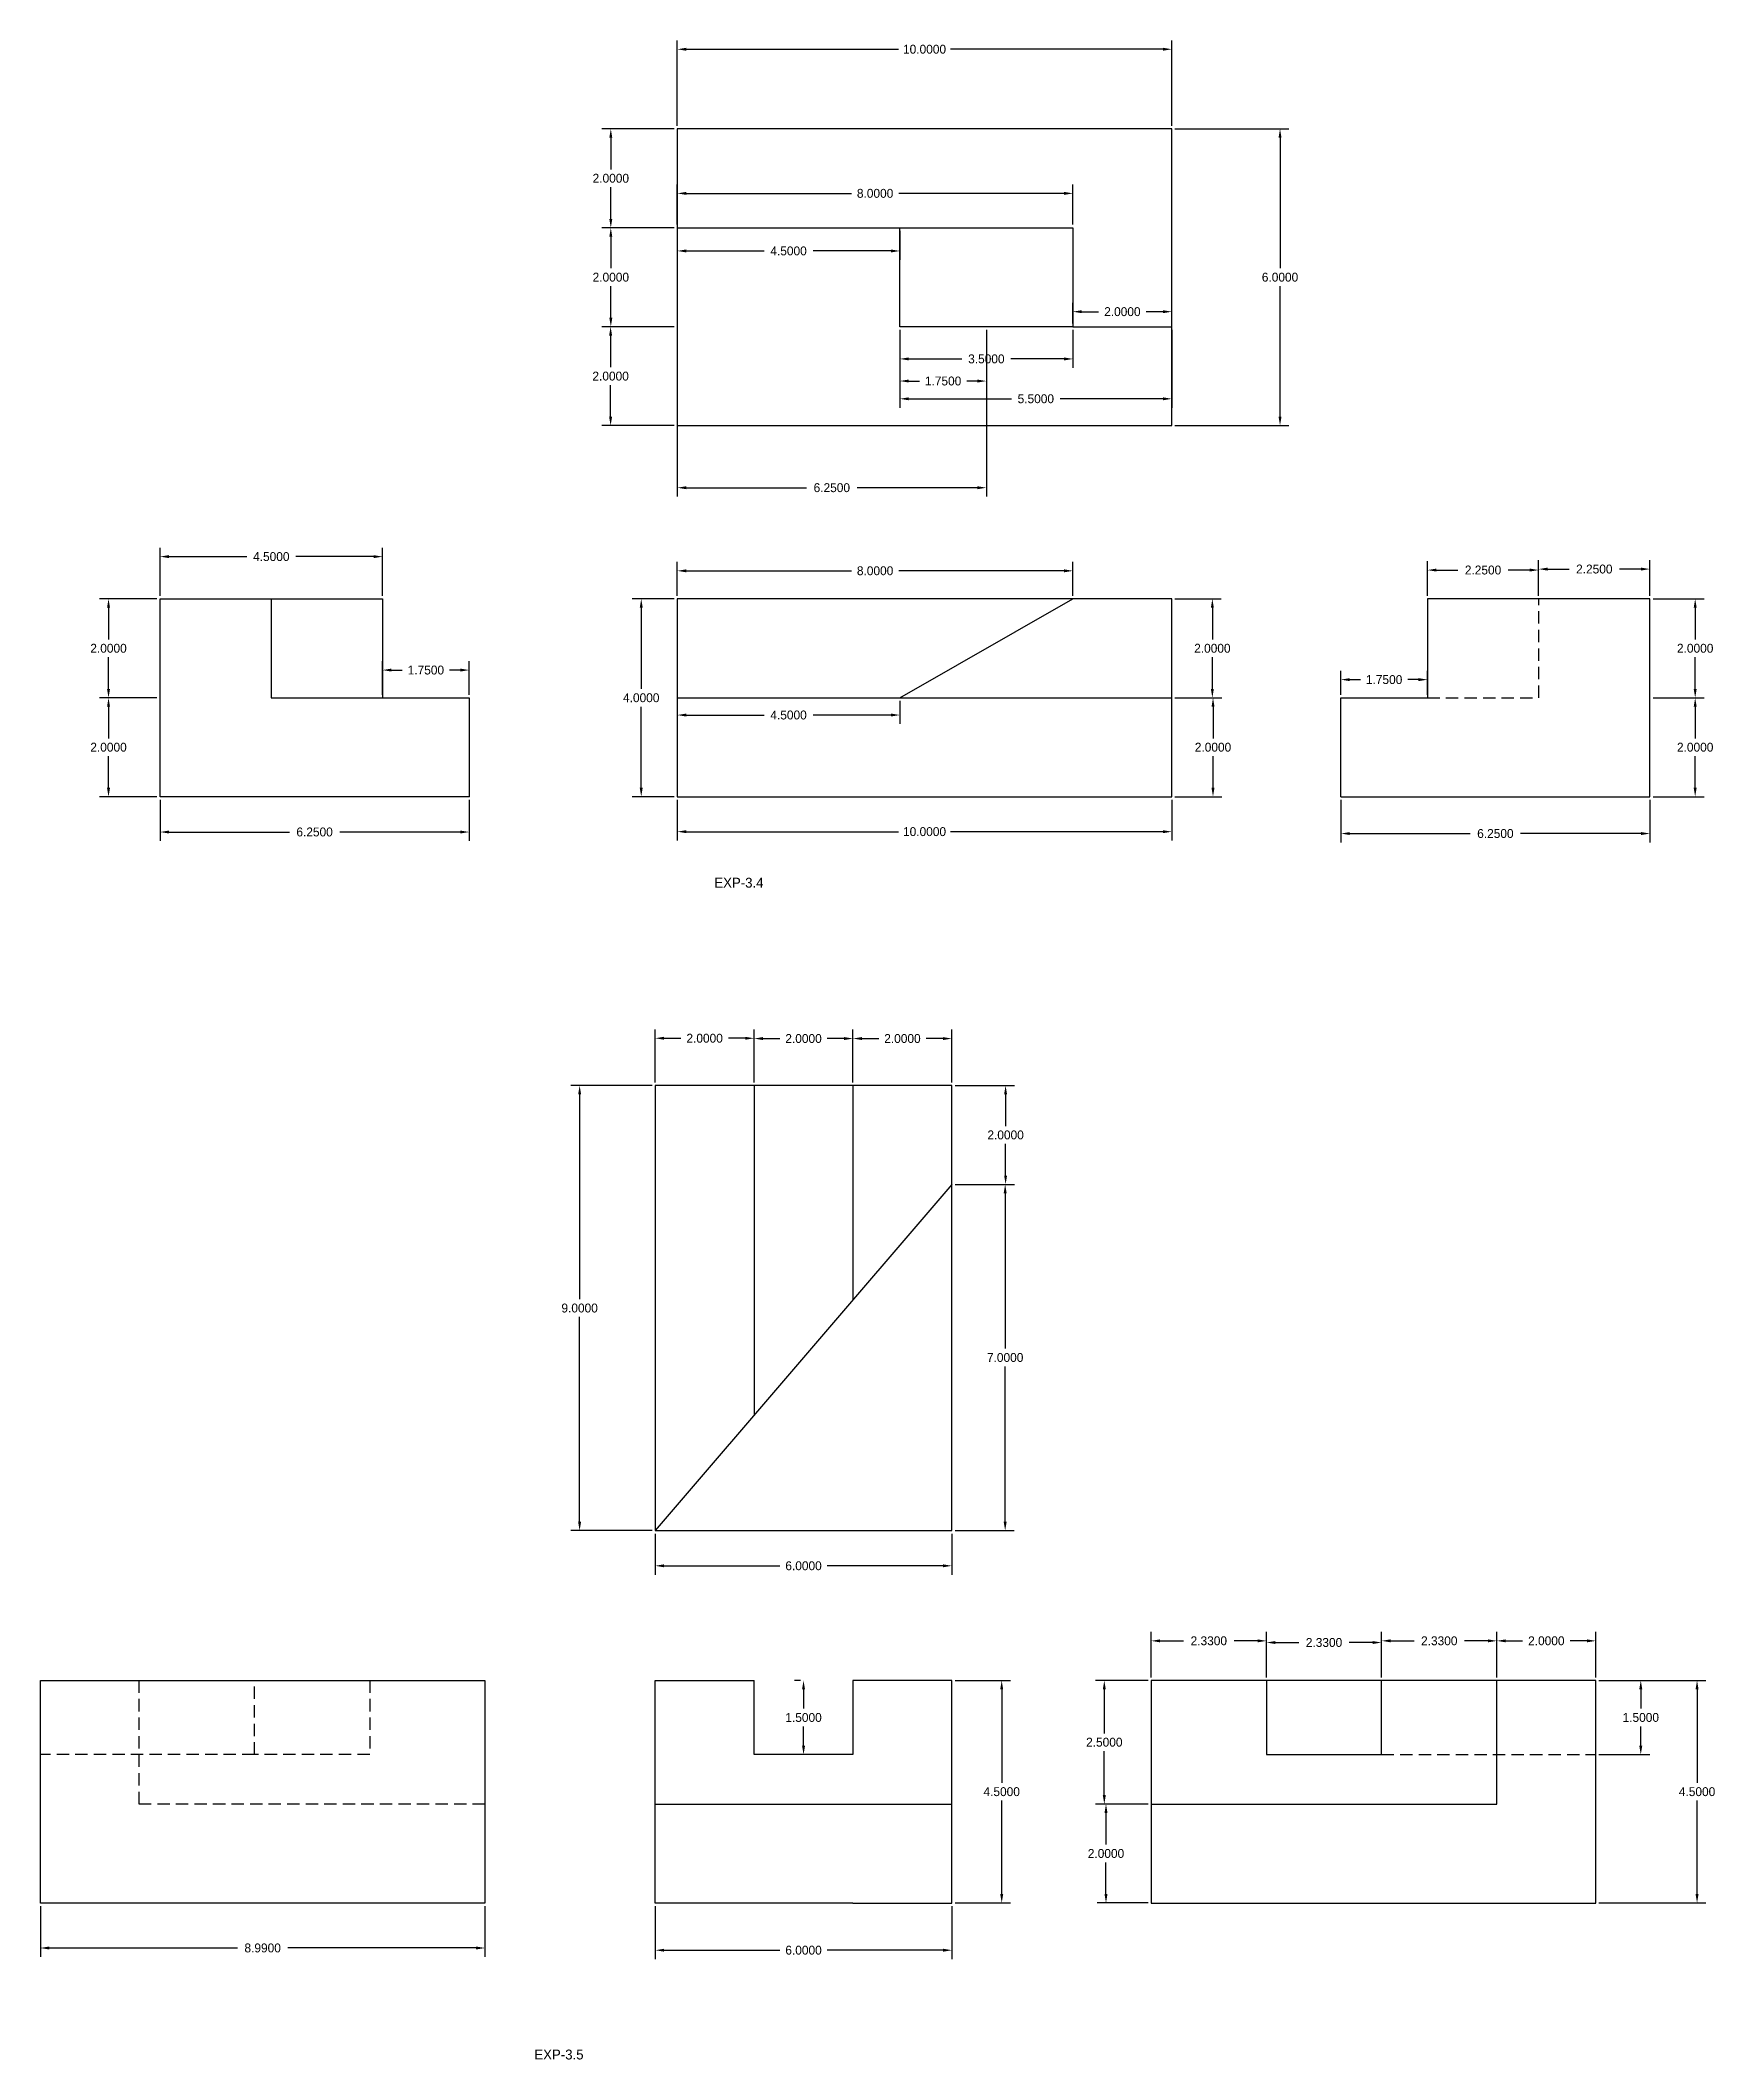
# Model space of a CAD drawing. Header units: inches. Extents: x 42.3 to 120.2, y -48.5 to 33.7.
# Drawn here: x 42.35 to 76.22, y -35.63 to 5.2 of the extents above; entities that cross this region are included whole.
import ezdxf

# ---------------------------------------------------------------- set-up
doc = ezdxf.new("R2010")
doc.units = ezdxf.units.IN
doc.header["$MEASUREMENT"] = 0
doc.linetypes.add('HIDDEN', pattern=[0.375, 0.25, -0.125])
doc.dimstyles.get("Standard").update_dxf_attribs({"dimtxt": 0.18, "dimasz": 0.18, "dimexe": 0.18, "dimexo": 0.0625, "dimgap": 0.09, "dimtad": 0, "dimtih": 1, "dimtoh": 1, "dimdec": 4, "dimzin": 0, "dimdsep": 46, "dimtxsty": 'Standard', "dimcen": 0.09, "dimadec": 0, "dimazin": 0, "dimtfac": 1, "dimtdec": 4, "dimtofl": 0, "dimtmove": 0, "dimatfit": 3, "dimfxl": 1, "dimtolj": 1, "dimtzin": 0, "dimarcsym": 0})

msp = doc.modelspace()

# ---------------------------------------------------------------- texts
at = {"char_height": 0.2, "attachment_point": 1}
for s, insert, width in [('EXP-3.4', (55.97237, -11.7342), 9.5319922), ('EXP-3.5', (52.33303, -35.4269), 13.1018747)]:
    msp.add_mtext(s, dxfattribs=dict(at, insert=insert, width=width))

# ---------------------------------------------------------------- blocks, each defined once
blk = doc.blocks.new('*D58')
at = {"color": 0, "lineweight": -2}
for p, q in [((59.724, -0.655), (59.724, -1.425)), ((63.224, -0.655), (63.224, -1.425)), ((59.904, -1.245), (60.979, -1.245)), ((63.044, -1.245), (61.969, -1.245))]:
    blk.add_line(p, q, dxfattribs=at)
at = {"color": 0}
for points in [[(59.904, -1.215), (59.904, -1.275), (59.724, -1.245)], [(63.044, -1.215), (63.044, -1.275), (63.224, -1.245)]]:
    blk.add_solid(points, dxfattribs=at)
at = {"layer": 'Defpoints', "color": 0}
for p in [(59.724, -0.593), (63.224, -0.593), (63.224, -1.245)]:
    blk.add_point(p, dxfattribs=at)
at = {"color": 0, "insert": (61.474, -1.245), "char_height": 0.18, "attachment_point": 5}
blk.add_mtext('\\A1;3.5000', dxfattribs=at)
blk = doc.blocks.new('*D59')
at = {"color": 0, "lineweight": -2}
for p, q in [((55.224, -0.655), (55.224, -4.029)), ((61.474, -0.655), (61.474, -4.029)), ((55.404, -3.849), (57.839, -3.849)), ((61.294, -3.849), (58.859, -3.849))]:
    blk.add_line(p, q, dxfattribs=at)
at = {"color": 0}
for points in [[(55.404, -3.819), (55.404, -3.879), (55.224, -3.849)], [(61.294, -3.819), (61.294, -3.879), (61.474, -3.849)]]:
    blk.add_solid(points, dxfattribs=at)
at = {"layer": 'Defpoints', "color": 0}
for p in [(55.224, -0.593), (61.474, -0.593), (55.224, -3.849)]:
    blk.add_point(p, dxfattribs=at)
at = {"color": 0, "insert": (58.349, -3.849), "char_height": 0.18, "attachment_point": 5}
blk.add_mtext('\\A1;6.2500', dxfattribs=at)
blk = doc.blocks.new('*D60')
at = {"color": 0, "lineweight": -2}
for p, q in [((59.724, -0.655), (59.724, -1.872)), ((61.474, -0.655), (61.474, -1.872)), ((59.904, -1.692), (60.119, -1.692)), ((61.294, -1.692), (61.079, -1.692))]:
    blk.add_line(p, q, dxfattribs=at)
at = {"color": 0}
for points in [[(59.904, -1.662), (59.904, -1.722), (59.724, -1.692)], [(61.294, -1.662), (61.294, -1.722), (61.474, -1.692)]]:
    blk.add_solid(points, dxfattribs=at)
at = {"layer": 'Defpoints', "color": 0}
for p in [(59.724, -0.593), (61.474, -0.593), (61.474, -1.692)]:
    blk.add_point(p, dxfattribs=at)
at = {"color": 0, "insert": (60.599, -1.692), "char_height": 0.18, "attachment_point": 5}
blk.add_mtext('\\A1;1.7500', dxfattribs=at)
blk = doc.blocks.new('*D61')
at = {"color": 0, "lineweight": -2}
for p, q in [((55.224, 3.47), (55.224, 5.196)), ((55.404, 5.016), (59.699, 5.016)), ((65.044, 5.016), (60.749, 5.016)), ((65.224, 3.47), (65.224, 5.196))]:
    blk.add_line(p, q, dxfattribs=at)
at = {"color": 0}
for points in [[(55.404, 5.046), (55.404, 4.986), (55.224, 5.016)], [(65.044, 5.046), (65.044, 4.986), (65.224, 5.016)]]:
    blk.add_solid(points, dxfattribs=at)
at = {"layer": 'Defpoints', "color": 0}
for p in [(65.224, 5.016), (55.224, 3.407), (65.224, 3.407)]:
    blk.add_point(p, dxfattribs=at)
at = {"color": 0, "insert": (60.224, 5.016), "char_height": 0.18, "attachment_point": 5}
blk.add_mtext('\\A1;10.0000', dxfattribs=at)
blk = doc.blocks.new('*D62')
at = {"color": 0, "lineweight": -2}
for p, q in [((65.287, 3.407), (67.592, 3.407)), ((67.412, 3.227), (67.412, 0.587)), ((67.412, -2.413), (67.412, 0.227)), ((65.287, -2.593), (67.592, -2.593))]:
    blk.add_line(p, q, dxfattribs=at)
at = {"color": 0}
for points in [[(67.382, 3.227), (67.442, 3.227), (67.412, 3.407)], [(67.382, -2.413), (67.442, -2.413), (67.412, -2.593)]]:
    blk.add_solid(points, dxfattribs=at)
at = {"layer": 'Defpoints', "color": 0}
for p in [(65.224, 3.407), (65.224, -2.593), (67.412, -2.593)]:
    blk.add_point(p, dxfattribs=at)
at = {"color": 0, "insert": (67.412, 0.407), "char_height": 0.18, "attachment_point": 5}
blk.add_mtext('\\A1;6.0000', dxfattribs=at)
blk = doc.blocks.new('*D63')
at = {"color": 0, "lineweight": -2}
for p, q in [((55.224, 1.47), (55.224, 2.282)), ((55.404, 2.102), (58.744, 2.102)), ((63.044, 2.102), (59.704, 2.102)), ((63.224, 1.47), (63.224, 2.282))]:
    blk.add_line(p, q, dxfattribs=at)
at = {"color": 0}
for points in [[(55.404, 2.132), (55.404, 2.072), (55.224, 2.102)], [(63.044, 2.132), (63.044, 2.072), (63.224, 2.102)]]:
    blk.add_solid(points, dxfattribs=at)
at = {"layer": 'Defpoints', "color": 0}
for p in [(63.224, 2.102), (55.224, 1.407), (63.224, 1.407)]:
    blk.add_point(p, dxfattribs=at)
at = {"color": 0, "insert": (59.224, 2.102), "char_height": 0.18, "attachment_point": 5}
blk.add_mtext('\\A1;8.0000', dxfattribs=at)
blk = doc.blocks.new('*D64')
at = {"color": 0, "lineweight": -2}
for p, q in [((55.162, 3.407), (53.7, 3.407)), ((53.88, 3.227), (53.88, 2.587)), ((53.88, 1.587), (53.88, 2.227)), ((55.162, 1.407), (53.7, 1.407))]:
    blk.add_line(p, q, dxfattribs=at)
at = {"color": 0}
for points in [[(53.85, 3.227), (53.91, 3.227), (53.88, 3.407)], [(53.85, 1.587), (53.91, 1.587), (53.88, 1.407)]]:
    blk.add_solid(points, dxfattribs=at)
at = {"layer": 'Defpoints', "color": 0}
for p in [(55.224, 3.407), (53.88, 1.407), (55.224, 1.407)]:
    blk.add_point(p, dxfattribs=at)
at = {"color": 0, "insert": (53.88, 2.407), "char_height": 0.18, "attachment_point": 5}
blk.add_mtext('\\A1;2.0000', dxfattribs=at)
blk = doc.blocks.new('*D65')
at = {"color": 0, "lineweight": -2}
for p, q in [((55.162, 1.407), (53.7, 1.407)), ((53.88, 1.227), (53.88, 0.587)), ((53.88, -0.413), (53.88, 0.227)), ((55.162, -0.593), (53.7, -0.593))]:
    blk.add_line(p, q, dxfattribs=at)
at = {"color": 0}
for points in [[(53.85, 1.227), (53.91, 1.227), (53.88, 1.407)], [(53.85, -0.413), (53.91, -0.413), (53.88, -0.593)]]:
    blk.add_solid(points, dxfattribs=at)
at = {"layer": 'Defpoints', "color": 0}
for p in [(55.224, 1.407), (53.88, -0.593), (55.224, -0.593)]:
    blk.add_point(p, dxfattribs=at)
at = {"color": 0, "insert": (53.88, 0.407), "char_height": 0.18, "attachment_point": 5}
blk.add_mtext('\\A1;2.0000', dxfattribs=at)
blk = doc.blocks.new('*D67')
at = {"color": 0, "lineweight": -2}
for p, q in [((59.724, -0.655), (59.724, -2.231)), ((65.224, -0.655), (65.224, -2.231)), ((59.904, -2.051), (61.979, -2.051)), ((65.044, -2.051), (62.969, -2.051))]:
    blk.add_line(p, q, dxfattribs=at)
at = {"color": 0}
for points in [[(59.904, -2.021), (59.904, -2.081), (59.724, -2.051)], [(65.044, -2.021), (65.044, -2.081), (65.224, -2.051)]]:
    blk.add_solid(points, dxfattribs=at)
at = {"layer": 'Defpoints', "color": 0}
for p in [(59.724, -0.593), (65.224, -0.593), (65.224, -2.051)]:
    blk.add_point(p, dxfattribs=at)
at = {"color": 0, "insert": (62.474, -2.051), "char_height": 0.18, "attachment_point": 5}
blk.add_mtext('\\A1;5.5000', dxfattribs=at)
blk = doc.blocks.new('*D68')
at = {"color": 0, "lineweight": -2}
for p, q in [((63.224, -0.53), (63.224, -0.11)), ((63.404, -0.29), (63.744, -0.29)), ((65.044, -0.29), (64.704, -0.29)), ((65.224, -0.53), (65.224, -0.11))]:
    blk.add_line(p, q, dxfattribs=at)
at = {"color": 0}
for points in [[(63.404, -0.26), (63.404, -0.32), (63.224, -0.29)], [(65.044, -0.26), (65.044, -0.32), (65.224, -0.29)]]:
    blk.add_solid(points, dxfattribs=at)
at = {"layer": 'Defpoints', "color": 0}
for p in [(65.224, -0.29), (63.224, -0.593), (65.224, -0.593)]:
    blk.add_point(p, dxfattribs=at)
at = {"color": 0, "insert": (64.224, -0.29), "char_height": 0.18, "attachment_point": 5}
blk.add_mtext('\\A1;2.0000', dxfattribs=at)
blk = doc.blocks.new('*D69')
at = {"color": 0, "lineweight": -2}
for p, q in [((55.224, 1.345), (55.224, 0.758)), ((59.724, 1.345), (59.724, 0.758)), ((55.404, 0.938), (56.979, 0.938)), ((59.544, 0.938), (57.969, 0.938))]:
    blk.add_line(p, q, dxfattribs=at)
at = {"color": 0}
for points in [[(55.404, 0.968), (55.404, 0.908), (55.224, 0.938)], [(59.544, 0.968), (59.544, 0.908), (59.724, 0.938)]]:
    blk.add_solid(points, dxfattribs=at)
at = {"layer": 'Defpoints', "color": 0}
for p in [(55.224, 1.407), (59.724, 1.407), (59.724, 0.938)]:
    blk.add_point(p, dxfattribs=at)
at = {"color": 0, "insert": (57.474, 0.938), "char_height": 0.18, "attachment_point": 5}
blk.add_mtext('\\A1;4.5000', dxfattribs=at)
blk = doc.blocks.new('*D70')
at = {"color": 0, "lineweight": -2}
for p, q in [((55.224, -6.034), (55.224, -5.349)), ((55.404, -5.529), (58.744, -5.529)), ((63.044, -5.529), (59.704, -5.529)), ((63.224, -6.034), (63.224, -5.349))]:
    blk.add_line(p, q, dxfattribs=at)
at = {"color": 0}
for points in [[(55.404, -5.499), (55.404, -5.559), (55.224, -5.529)], [(63.044, -5.499), (63.044, -5.559), (63.224, -5.529)]]:
    blk.add_solid(points, dxfattribs=at)
at = {"layer": 'Defpoints', "color": 0}
for p in [(63.224, -5.529), (55.224, -6.096), (63.224, -6.096)]:
    blk.add_point(p, dxfattribs=at)
at = {"color": 0, "insert": (59.224, -5.529), "char_height": 0.18, "attachment_point": 5}
blk.add_mtext('\\A1;8.0000', dxfattribs=at)
blk = doc.blocks.new('*D71')
at = {"color": 0, "lineweight": -2}
for p, q in [((55.224, -8.159), (55.224, -8.625)), ((59.724, -8.159), (59.724, -8.625)), ((55.404, -8.445), (56.979, -8.445)), ((59.544, -8.445), (57.969, -8.445))]:
    blk.add_line(p, q, dxfattribs=at)
at = {"color": 0}
for points in [[(55.404, -8.415), (55.404, -8.475), (55.224, -8.445)], [(59.544, -8.415), (59.544, -8.475), (59.724, -8.445)]]:
    blk.add_solid(points, dxfattribs=at)
at = {"layer": 'Defpoints', "color": 0}
for p in [(55.224, -8.096), (59.724, -8.096), (59.724, -8.445)]:
    blk.add_point(p, dxfattribs=at)
at = {"color": 0, "insert": (57.474, -8.445), "char_height": 0.18, "attachment_point": 5}
blk.add_mtext('\\A1;4.5000', dxfattribs=at)
blk = doc.blocks.new('*D72')
at = {"color": 0, "lineweight": -2}
for p, q in [((65.287, -6.096), (66.224, -6.096)), ((66.044, -6.276), (66.044, -6.916)), ((66.044, -7.916), (66.044, -7.276)), ((65.287, -8.096), (66.224, -8.096))]:
    blk.add_line(p, q, dxfattribs=at)
at = {"color": 0}
for points in [[(66.014, -6.276), (66.074, -6.276), (66.044, -6.096)], [(66.014, -7.916), (66.074, -7.916), (66.044, -8.096)]]:
    blk.add_solid(points, dxfattribs=at)
at = {"layer": 'Defpoints', "color": 0}
for p in [(65.224, -6.096), (65.224, -8.096), (66.044, -8.096)]:
    blk.add_point(p, dxfattribs=at)
at = {"color": 0, "insert": (66.044, -7.096), "char_height": 0.18, "attachment_point": 5}
blk.add_mtext('\\A1;2.0000', dxfattribs=at)
blk = doc.blocks.new('*D73')
at = {"color": 0, "lineweight": -2}
for p, q in [((65.287, -8.096), (66.237, -8.096)), ((66.057, -8.276), (66.057, -8.916)), ((66.057, -9.916), (66.057, -9.276)), ((65.287, -10.096), (66.237, -10.096))]:
    blk.add_line(p, q, dxfattribs=at)
at = {"color": 0}
for points in [[(66.027, -8.276), (66.087, -8.276), (66.057, -8.096)], [(66.027, -9.916), (66.087, -9.916), (66.057, -10.096)]]:
    blk.add_solid(points, dxfattribs=at)
at = {"layer": 'Defpoints', "color": 0}
for p in [(65.224, -8.096), (65.224, -10.096), (66.057, -10.096)]:
    blk.add_point(p, dxfattribs=at)
at = {"color": 0, "insert": (66.057, -9.096), "char_height": 0.18, "attachment_point": 5}
blk.add_mtext('\\A1;2.0000', dxfattribs=at)
blk = doc.blocks.new('*D74')
at = {"color": 0, "lineweight": -2}
for p, q in [((55.224, -10.159), (55.224, -10.983)), ((65.224, -10.159), (65.224, -10.983)), ((55.404, -10.803), (59.699, -10.803)), ((65.044, -10.803), (60.749, -10.803))]:
    blk.add_line(p, q, dxfattribs=at)
at = {"color": 0}
for points in [[(55.404, -10.773), (55.404, -10.833), (55.224, -10.803)], [(65.044, -10.773), (65.044, -10.833), (65.224, -10.803)]]:
    blk.add_solid(points, dxfattribs=at)
at = {"layer": 'Defpoints', "color": 0}
for p in [(55.224, -10.096), (65.224, -10.096), (65.224, -10.803)]:
    blk.add_point(p, dxfattribs=at)
at = {"color": 0, "insert": (60.224, -10.803), "char_height": 0.18, "attachment_point": 5}
blk.add_mtext('\\A1;10.0000', dxfattribs=at)
blk = doc.blocks.new('*D75')
at = {"color": 0, "lineweight": -2}
for p, q in [((55.162, -6.096), (54.315, -6.096)), ((54.495, -6.276), (54.495, -7.916)), ((54.495, -9.916), (54.495, -8.276)), ((55.162, -10.096), (54.315, -10.096))]:
    blk.add_line(p, q, dxfattribs=at)
at = {"color": 0}
for points in [[(54.465, -6.276), (54.525, -6.276), (54.495, -6.096)], [(54.465, -9.916), (54.525, -9.916), (54.495, -10.096)]]:
    blk.add_solid(points, dxfattribs=at)
at = {"layer": 'Defpoints', "color": 0}
for p in [(55.224, -6.096), (54.495, -10.096), (55.224, -10.096)]:
    blk.add_point(p, dxfattribs=at)
at = {"color": 0, "insert": (54.495, -8.096), "char_height": 0.18, "attachment_point": 5}
blk.add_mtext('\\A1;4.0000', dxfattribs=at)
blk = doc.blocks.new('*D76')
at = {"color": 0, "lineweight": -2}
for p, q in [((70.392, -6.034), (70.392, -5.334)), ((70.572, -5.514), (71.007, -5.514)), ((72.462, -5.514), (72.027, -5.514)), ((72.642, -6.034), (72.642, -5.334))]:
    blk.add_line(p, q, dxfattribs=at)
at = {"color": 0}
for points in [[(70.572, -5.484), (70.572, -5.544), (70.392, -5.514)], [(72.462, -5.484), (72.462, -5.544), (72.642, -5.514)]]:
    blk.add_solid(points, dxfattribs=at)
at = {"layer": 'Defpoints', "color": 0}
for p in [(72.642, -5.514), (70.392, -6.096), (72.642, -6.096)]:
    blk.add_point(p, dxfattribs=at)
at = {"color": 0, "insert": (71.517, -5.514), "char_height": 0.18, "attachment_point": 5}
blk.add_mtext('\\A1;2.2500', dxfattribs=at)
blk = doc.blocks.new('*D77')
at = {"color": 0, "lineweight": -2}
for p, q in [((72.642, -6.034), (72.642, -5.314)), ((72.822, -5.494), (73.257, -5.494)), ((74.712, -5.494), (74.277, -5.494)), ((74.892, -6.034), (74.892, -5.314))]:
    blk.add_line(p, q, dxfattribs=at)
at = {"color": 0}
for points in [[(72.822, -5.464), (72.822, -5.524), (72.642, -5.494)], [(74.712, -5.464), (74.712, -5.524), (74.892, -5.494)]]:
    blk.add_solid(points, dxfattribs=at)
at = {"layer": 'Defpoints', "color": 0}
for p in [(74.892, -5.494), (72.642, -6.096), (74.892, -6.096)]:
    blk.add_point(p, dxfattribs=at)
at = {"color": 0, "insert": (73.767, -5.494), "char_height": 0.18, "attachment_point": 5}
blk.add_mtext('\\A1;2.2500', dxfattribs=at)
blk = doc.blocks.new('*D78')
at = {"color": 0, "lineweight": -2}
for p, q in [((74.955, -6.096), (75.987, -6.096)), ((75.807, -6.276), (75.807, -6.916)), ((75.807, -7.916), (75.807, -7.276)), ((74.955, -8.096), (75.987, -8.096))]:
    blk.add_line(p, q, dxfattribs=at)
at = {"color": 0}
for points in [[(75.777, -6.276), (75.837, -6.276), (75.807, -6.096)], [(75.777, -7.916), (75.837, -7.916), (75.807, -8.096)]]:
    blk.add_solid(points, dxfattribs=at)
at = {"layer": 'Defpoints', "color": 0}
for p in [(74.892, -6.096), (74.892, -8.096), (75.807, -8.096)]:
    blk.add_point(p, dxfattribs=at)
at = {"color": 0, "insert": (75.807, -7.096), "char_height": 0.18, "attachment_point": 5}
blk.add_mtext('\\A1;2.0000', dxfattribs=at)
blk = doc.blocks.new('*D79')
at = {"color": 0, "lineweight": -2}
for p, q in [((74.955, -8.096), (75.987, -8.096)), ((75.807, -8.276), (75.807, -8.916)), ((75.807, -9.916), (75.807, -9.276)), ((74.955, -10.096), (75.987, -10.096))]:
    blk.add_line(p, q, dxfattribs=at)
at = {"color": 0}
for points in [[(75.777, -8.276), (75.837, -8.276), (75.807, -8.096)], [(75.777, -9.916), (75.837, -9.916), (75.807, -10.096)]]:
    blk.add_solid(points, dxfattribs=at)
at = {"layer": 'Defpoints', "color": 0}
for p in [(74.892, -8.096), (74.892, -10.096), (75.807, -10.096)]:
    blk.add_point(p, dxfattribs=at)
at = {"color": 0, "insert": (75.807, -9.096), "char_height": 0.18, "attachment_point": 5}
blk.add_mtext('\\A1;2.0000', dxfattribs=at)
blk = doc.blocks.new('*D80')
at = {"color": 0, "lineweight": -2}
for p, q in [((68.642, -10.159), (68.642, -11.021)), ((74.892, -10.159), (74.892, -11.021)), ((68.822, -10.841), (71.257, -10.841)), ((74.712, -10.841), (72.277, -10.841))]:
    blk.add_line(p, q, dxfattribs=at)
at = {"color": 0}
for points in [[(68.822, -10.811), (68.822, -10.871), (68.642, -10.841)], [(74.712, -10.811), (74.712, -10.871), (74.892, -10.841)]]:
    blk.add_solid(points, dxfattribs=at)
at = {"layer": 'Defpoints', "color": 0}
for p in [(68.642, -10.096), (74.892, -10.096), (68.642, -10.841)]:
    blk.add_point(p, dxfattribs=at)
at = {"color": 0, "insert": (71.767, -10.841), "char_height": 0.18, "attachment_point": 5}
blk.add_mtext('\\A1;6.2500', dxfattribs=at)
blk = doc.blocks.new('*D81')
at = {"color": 0, "lineweight": -2}
for p, q in [((44.765, -10.159), (44.765, -10.99)), ((51.015, -10.159), (51.015, -10.99)), ((44.945, -10.81), (47.38, -10.81)), ((50.835, -10.81), (48.4, -10.81))]:
    blk.add_line(p, q, dxfattribs=at)
at = {"color": 0}
for points in [[(44.945, -10.78), (44.945, -10.84), (44.765, -10.81)], [(50.835, -10.78), (50.835, -10.84), (51.015, -10.81)]]:
    blk.add_solid(points, dxfattribs=at)
at = {"layer": 'Defpoints', "color": 0}
for p in [(44.765, -10.096), (51.015, -10.096), (51.015, -10.81)]:
    blk.add_point(p, dxfattribs=at)
at = {"color": 0, "insert": (47.89, -10.81), "char_height": 0.18, "attachment_point": 5}
blk.add_mtext('\\A1;6.2500', dxfattribs=at)
blk = doc.blocks.new('*D82')
at = {"color": 0, "lineweight": -2}
for p, q in [((44.702, -6.096), (43.543, -6.096)), ((43.723, -6.276), (43.723, -6.916)), ((43.723, -7.916), (43.723, -7.276)), ((44.702, -8.096), (43.543, -8.096))]:
    blk.add_line(p, q, dxfattribs=at)
at = {"color": 0}
for points in [[(43.693, -6.276), (43.753, -6.276), (43.723, -6.096)], [(43.693, -7.916), (43.753, -7.916), (43.723, -8.096)]]:
    blk.add_solid(points, dxfattribs=at)
at = {"layer": 'Defpoints', "color": 0}
for p in [(44.765, -6.096), (43.723, -8.096), (44.765, -8.096)]:
    blk.add_point(p, dxfattribs=at)
at = {"color": 0, "insert": (43.723, -7.096), "char_height": 0.18, "attachment_point": 5}
blk.add_mtext('\\A1;2.0000', dxfattribs=at)
blk = doc.blocks.new('*D83')
at = {"color": 0, "lineweight": -2}
for p, q in [((44.702, -8.096), (43.543, -8.096)), ((43.723, -8.276), (43.723, -8.916)), ((43.723, -9.916), (43.723, -9.276)), ((44.702, -10.096), (43.543, -10.096))]:
    blk.add_line(p, q, dxfattribs=at)
at = {"color": 0}
for points in [[(43.693, -8.276), (43.753, -8.276), (43.723, -8.096)], [(43.693, -9.916), (43.753, -9.916), (43.723, -10.096)]]:
    blk.add_solid(points, dxfattribs=at)
at = {"layer": 'Defpoints', "color": 0}
for p in [(44.765, -8.096), (43.723, -10.096), (44.765, -10.096)]:
    blk.add_point(p, dxfattribs=at)
at = {"color": 0, "insert": (43.723, -9.096), "char_height": 0.18, "attachment_point": 5}
blk.add_mtext('\\A1;2.0000', dxfattribs=at)
blk = doc.blocks.new('*D84')
at = {"color": 0, "lineweight": -2}
for p, q in [((44.765, -6.034), (44.765, -5.062)), ((44.945, -5.242), (46.52, -5.242)), ((49.085, -5.242), (47.51, -5.242)), ((49.265, -6.034), (49.265, -5.062))]:
    blk.add_line(p, q, dxfattribs=at)
at = {"color": 0}
for points in [[(44.945, -5.212), (44.945, -5.272), (44.765, -5.242)], [(49.085, -5.212), (49.085, -5.272), (49.265, -5.242)]]:
    blk.add_solid(points, dxfattribs=at)
at = {"layer": 'Defpoints', "color": 0}
for p in [(49.265, -5.242), (44.765, -6.096), (49.265, -6.096)]:
    blk.add_point(p, dxfattribs=at)
at = {"color": 0, "insert": (47.015, -5.242), "char_height": 0.18, "attachment_point": 5}
blk.add_mtext('\\A1;4.5000', dxfattribs=at)
blk = doc.blocks.new('*D85')
at = {"color": 0, "lineweight": -2}
for p, q in [((49.265, -8.034), (49.265, -7.356)), ((49.445, -7.536), (49.66, -7.536)), ((50.835, -7.536), (50.62, -7.536)), ((51.015, -8.034), (51.015, -7.356))]:
    blk.add_line(p, q, dxfattribs=at)
at = {"color": 0}
for points in [[(49.445, -7.506), (49.445, -7.566), (49.265, -7.536)], [(50.835, -7.506), (50.835, -7.566), (51.015, -7.536)]]:
    blk.add_solid(points, dxfattribs=at)
at = {"layer": 'Defpoints', "color": 0}
for p in [(51.015, -7.536), (49.265, -8.096), (51.015, -8.096)]:
    blk.add_point(p, dxfattribs=at)
at = {"color": 0, "insert": (50.14, -7.536), "char_height": 0.18, "attachment_point": 5}
blk.add_mtext('\\A1;1.7500', dxfattribs=at)
blk = doc.blocks.new('*D86')
at = {"color": 0, "lineweight": -2}
for p, q in [((68.642, -8.034), (68.642, -7.549)), ((68.822, -7.729), (69.037, -7.729)), ((70.212, -7.729), (69.997, -7.729)), ((70.392, -8.034), (70.392, -7.549))]:
    blk.add_line(p, q, dxfattribs=at)
at = {"color": 0}
for points in [[(68.822, -7.699), (68.822, -7.759), (68.642, -7.729)], [(70.212, -7.699), (70.212, -7.759), (70.392, -7.729)]]:
    blk.add_solid(points, dxfattribs=at)
at = {"layer": 'Defpoints', "color": 0}
for p in [(68.642, -7.729), (68.642, -8.096), (70.392, -8.096)]:
    blk.add_point(p, dxfattribs=at)
at = {"color": 0, "insert": (69.517, -7.729), "char_height": 0.18, "attachment_point": 5}
blk.add_mtext('\\A1;1.7500', dxfattribs=at)
blk = doc.blocks.new('*D87')
at = {"color": 0, "lineweight": -2}
for p, q in [((55.162, -0.593), (53.696, -0.593)), ((53.876, -0.773), (53.876, -1.413)), ((53.876, -2.413), (53.876, -1.773)), ((55.162, -2.593), (53.696, -2.593))]:
    blk.add_line(p, q, dxfattribs=at)
at = {"color": 0}
for points in [[(53.846, -0.773), (53.906, -0.773), (53.876, -0.593)], [(53.846, -2.413), (53.906, -2.413), (53.876, -2.593)]]:
    blk.add_solid(points, dxfattribs=at)
at = {"layer": 'Defpoints', "color": 0}
for p in [(55.224, -0.593), (53.876, -2.593), (55.224, -2.593)]:
    blk.add_point(p, dxfattribs=at)
at = {"color": 0, "insert": (53.876, -1.593), "char_height": 0.18, "attachment_point": 5}
blk.add_mtext('\\A1;2.0000', dxfattribs=at)
blk = doc.blocks.new('*D88')
at = {"color": 0, "lineweight": -2}
for p, q in [((60.84, -15.935), (62.043, -15.935)), ((61.863, -16.115), (61.863, -16.755)), ((61.863, -17.755), (61.863, -17.115)), ((60.84, -17.935), (62.043, -17.935))]:
    blk.add_line(p, q, dxfattribs=at)
at = {"color": 0}
for points in [[(61.833, -16.115), (61.893, -16.115), (61.863, -15.935)], [(61.833, -17.755), (61.893, -17.755), (61.863, -17.935)]]:
    blk.add_solid(points, dxfattribs=at)
at = {"layer": 'Defpoints', "color": 0}
for p in [(60.777, -15.935), (60.777, -17.935), (61.863, -17.935)]:
    blk.add_point(p, dxfattribs=at)
at = {"color": 0, "insert": (61.863, -16.935), "char_height": 0.18, "attachment_point": 5}
blk.add_mtext('\\A1;2.0000', dxfattribs=at)
blk = doc.blocks.new('*D89')
at = {"color": 0, "lineweight": -2}
for p, q in [((60.84, -17.935), (62.034, -17.935)), ((61.854, -18.115), (61.854, -21.255)), ((61.854, -24.755), (61.854, -21.615)), ((60.84, -24.935), (62.034, -24.935))]:
    blk.add_line(p, q, dxfattribs=at)
at = {"color": 0}
for points in [[(61.824, -18.115), (61.884, -18.115), (61.854, -17.935)], [(61.824, -24.755), (61.884, -24.755), (61.854, -24.935)]]:
    blk.add_solid(points, dxfattribs=at)
at = {"layer": 'Defpoints', "color": 0}
for p in [(60.777, -17.935), (60.777, -24.935), (61.854, -24.935)]:
    blk.add_point(p, dxfattribs=at)
at = {"color": 0, "insert": (61.854, -21.435), "char_height": 0.18, "attachment_point": 5}
blk.add_mtext('\\A1;7.0000', dxfattribs=at)
blk = doc.blocks.new('*D90')
at = {"color": 0, "lineweight": -2}
for p, q in [((54.777, -15.872), (54.777, -14.8)), ((54.957, -14.98), (55.297, -14.98)), ((56.597, -14.98), (56.257, -14.98)), ((56.777, -15.872), (56.777, -14.8))]:
    blk.add_line(p, q, dxfattribs=at)
at = {"color": 0}
for points in [[(54.957, -14.95), (54.957, -15.01), (54.777, -14.98)], [(56.597, -14.95), (56.597, -15.01), (56.777, -14.98)]]:
    blk.add_solid(points, dxfattribs=at)
at = {"layer": 'Defpoints', "color": 0}
for p in [(56.777, -14.98), (54.777, -15.935), (56.777, -15.935)]:
    blk.add_point(p, dxfattribs=at)
at = {"color": 0, "insert": (55.777, -14.98), "char_height": 0.18, "attachment_point": 5}
blk.add_mtext('\\A1;2.0000', dxfattribs=at)
blk = doc.blocks.new('*D91')
at = {"color": 0, "lineweight": -2}
for p, q in [((56.777, -15.872), (56.777, -14.806)), ((56.957, -14.986), (57.297, -14.986)), ((58.597, -14.986), (58.257, -14.986)), ((58.777, -15.872), (58.777, -14.806))]:
    blk.add_line(p, q, dxfattribs=at)
at = {"color": 0}
for points in [[(56.957, -14.956), (56.957, -15.016), (56.777, -14.986)], [(58.597, -14.956), (58.597, -15.016), (58.777, -14.986)]]:
    blk.add_solid(points, dxfattribs=at)
at = {"layer": 'Defpoints', "color": 0}
for p in [(58.777, -14.986), (56.777, -15.935), (58.777, -15.935)]:
    blk.add_point(p, dxfattribs=at)
at = {"color": 0, "insert": (57.777, -14.986), "char_height": 0.18, "attachment_point": 5}
blk.add_mtext('\\A1;2.0000', dxfattribs=at)
blk = doc.blocks.new('*D92')
at = {"color": 0, "lineweight": -2}
for p, q in [((58.777, -15.872), (58.777, -14.806)), ((58.957, -14.986), (59.297, -14.986)), ((60.597, -14.986), (60.257, -14.986)), ((60.777, -15.872), (60.777, -14.806))]:
    blk.add_line(p, q, dxfattribs=at)
at = {"color": 0}
for points in [[(58.957, -14.956), (58.957, -15.016), (58.777, -14.986)], [(60.597, -14.956), (60.597, -15.016), (60.777, -14.986)]]:
    blk.add_solid(points, dxfattribs=at)
at = {"layer": 'Defpoints', "color": 0}
for p in [(60.777, -14.986), (58.777, -15.935), (60.777, -15.935)]:
    blk.add_point(p, dxfattribs=at)
at = {"color": 0, "insert": (59.777, -14.986), "char_height": 0.18, "attachment_point": 5}
blk.add_mtext('\\A1;2.0000', dxfattribs=at)
blk = doc.blocks.new('*D93')
at = {"color": 0, "lineweight": -2}
for p, q in [((54.777, -24.997), (54.777, -25.826)), ((60.777, -24.997), (60.777, -25.826)), ((54.957, -25.646), (57.297, -25.646)), ((60.597, -25.646), (58.257, -25.646))]:
    blk.add_line(p, q, dxfattribs=at)
at = {"color": 0}
for points in [[(54.957, -25.616), (54.957, -25.676), (54.777, -25.646)], [(60.597, -25.616), (60.597, -25.676), (60.777, -25.646)]]:
    blk.add_solid(points, dxfattribs=at)
at = {"layer": 'Defpoints', "color": 0}
for p in [(54.777, -24.935), (60.777, -24.935), (60.777, -25.646)]:
    blk.add_point(p, dxfattribs=at)
at = {"color": 0, "insert": (57.777, -25.646), "char_height": 0.18, "attachment_point": 5}
blk.add_mtext('\\A1;6.0000', dxfattribs=at)
blk = doc.blocks.new('*D94')
at = {"color": 0, "lineweight": -2}
for p, q in [((54.715, -15.935), (53.069, -15.935)), ((53.249, -16.115), (53.249, -20.255)), ((53.249, -24.755), (53.249, -20.615)), ((54.715, -24.935), (53.069, -24.935))]:
    blk.add_line(p, q, dxfattribs=at)
at = {"color": 0}
for points in [[(53.219, -16.115), (53.279, -16.115), (53.249, -15.935)], [(53.219, -24.755), (53.279, -24.755), (53.249, -24.935)]]:
    blk.add_solid(points, dxfattribs=at)
at = {"layer": 'Defpoints', "color": 0}
for p in [(54.777, -15.935), (53.249, -24.935), (54.777, -24.935)]:
    blk.add_point(p, dxfattribs=at)
at = {"color": 0, "insert": (53.249, -20.435), "char_height": 0.18, "attachment_point": 5}
blk.add_mtext('\\A1;9.0000', dxfattribs=at)
blk = doc.blocks.new('*D95')
at = {"color": 0, "lineweight": -2}
for p, q in [((64.807, -27.901), (64.807, -26.983)), ((64.987, -27.163), (65.462, -27.163)), ((66.957, -27.163), (66.482, -27.163)), ((67.137, -27.901), (67.137, -26.983))]:
    blk.add_line(p, q, dxfattribs=at)
at = {"color": 0}
for points in [[(64.987, -27.133), (64.987, -27.193), (64.807, -27.163)], [(66.957, -27.133), (66.957, -27.193), (67.137, -27.163)]]:
    blk.add_solid(points, dxfattribs=at)
at = {"layer": 'Defpoints', "color": 0}
for p in [(67.137, -27.163), (64.807, -27.963), (67.137, -27.963)]:
    blk.add_point(p, dxfattribs=at)
at = {"color": 0, "insert": (65.972, -27.163), "char_height": 0.18, "attachment_point": 5}
blk.add_mtext('\\A1;2.3300', dxfattribs=at)
blk = doc.blocks.new('*D96')
at = {"color": 0, "lineweight": -2}
for p, q in [((67.137, -27.901), (67.137, -27.017)), ((67.317, -27.197), (67.792, -27.197)), ((69.287, -27.197), (68.812, -27.197)), ((69.467, -27.901), (69.467, -27.017))]:
    blk.add_line(p, q, dxfattribs=at)
at = {"color": 0}
for points in [[(67.317, -27.167), (67.317, -27.227), (67.137, -27.197)], [(69.287, -27.167), (69.287, -27.227), (69.467, -27.197)]]:
    blk.add_solid(points, dxfattribs=at)
at = {"layer": 'Defpoints', "color": 0}
for p in [(69.467, -27.197), (67.137, -27.963), (69.467, -27.963)]:
    blk.add_point(p, dxfattribs=at)
at = {"color": 0, "insert": (68.302, -27.197), "char_height": 0.18, "attachment_point": 5}
blk.add_mtext('\\A1;2.3300', dxfattribs=at)
blk = doc.blocks.new('*D97')
at = {"color": 0, "lineweight": -2}
for p, q in [((69.467, -27.901), (69.467, -26.983)), ((69.647, -27.163), (70.122, -27.163)), ((71.617, -27.163), (71.142, -27.163)), ((71.797, -27.901), (71.797, -26.983))]:
    blk.add_line(p, q, dxfattribs=at)
at = {"color": 0}
for points in [[(69.647, -27.133), (69.647, -27.193), (69.467, -27.163)], [(71.617, -27.133), (71.617, -27.193), (71.797, -27.163)]]:
    blk.add_solid(points, dxfattribs=at)
at = {"layer": 'Defpoints', "color": 0}
for p in [(71.797, -27.163), (69.467, -27.963), (71.797, -27.963)]:
    blk.add_point(p, dxfattribs=at)
at = {"color": 0, "insert": (70.632, -27.163), "char_height": 0.18, "attachment_point": 5}
blk.add_mtext('\\A1;2.3300', dxfattribs=at)
blk = doc.blocks.new('*D98')
at = {"color": 0, "lineweight": -2}
for p, q in [((71.797, -27.901), (71.797, -26.983)), ((71.977, -27.163), (72.317, -27.163)), ((73.617, -27.163), (73.277, -27.163)), ((73.797, -27.901), (73.797, -26.983))]:
    blk.add_line(p, q, dxfattribs=at)
at = {"color": 0}
for points in [[(71.977, -27.133), (71.977, -27.193), (71.797, -27.163)], [(73.617, -27.133), (73.617, -27.193), (73.797, -27.163)]]:
    blk.add_solid(points, dxfattribs=at)
at = {"layer": 'Defpoints', "color": 0}
for p in [(73.797, -27.163), (71.797, -27.963), (73.797, -27.963)]:
    blk.add_point(p, dxfattribs=at)
at = {"color": 0, "insert": (72.797, -27.163), "char_height": 0.18, "attachment_point": 5}
blk.add_mtext('\\A1;2.0000', dxfattribs=at)
blk = doc.blocks.new('*D99')
at = {"color": 0, "lineweight": -2}
for p, q in [((73.859, -27.963), (74.887, -27.963)), ((74.707, -28.143), (74.707, -28.533)), ((74.707, -29.283), (74.707, -28.893)), ((73.859, -29.463), (74.887, -29.463))]:
    blk.add_line(p, q, dxfattribs=at)
at = {"color": 0}
for points in [[(74.677, -28.143), (74.737, -28.143), (74.707, -27.963)], [(74.677, -29.283), (74.737, -29.283), (74.707, -29.463)]]:
    blk.add_solid(points, dxfattribs=at)
at = {"layer": 'Defpoints', "color": 0}
for p in [(73.797, -27.963), (73.797, -29.463), (74.707, -29.463)]:
    blk.add_point(p, dxfattribs=at)
at = {"color": 0, "insert": (74.707, -28.713), "char_height": 0.18, "attachment_point": 5}
blk.add_mtext('\\A1;1.5000', dxfattribs=at)
blk = doc.blocks.new('*D100')
at = {"color": 0, "lineweight": -2}
for p, q in [((73.859, -27.963), (76.025, -27.963)), ((75.845, -28.143), (75.845, -30.033)), ((75.845, -32.283), (75.845, -30.393)), ((73.859, -32.463), (76.025, -32.463))]:
    blk.add_line(p, q, dxfattribs=at)
at = {"color": 0}
for points in [[(75.815, -28.143), (75.875, -28.143), (75.845, -27.963)], [(75.815, -32.283), (75.875, -32.283), (75.845, -32.463)]]:
    blk.add_solid(points, dxfattribs=at)
at = {"layer": 'Defpoints', "color": 0}
for p in [(73.797, -27.963), (73.797, -32.463), (75.845, -32.463)]:
    blk.add_point(p, dxfattribs=at)
at = {"color": 0, "insert": (75.845, -30.213), "char_height": 0.18, "attachment_point": 5}
blk.add_mtext('\\A1;4.5000', dxfattribs=at)
blk = doc.blocks.new('*D101')
at = {"color": 0, "lineweight": -2}
for p, q in [((64.744, -27.963), (63.679, -27.963)), ((63.859, -28.143), (63.859, -29.033)), ((63.859, -30.283), (63.859, -29.393)), ((64.744, -30.463), (63.679, -30.463))]:
    blk.add_line(p, q, dxfattribs=at)
at = {"color": 0}
for points in [[(63.829, -28.143), (63.889, -28.143), (63.859, -27.963)], [(63.829, -30.283), (63.889, -30.283), (63.859, -30.463)]]:
    blk.add_solid(points, dxfattribs=at)
at = {"layer": 'Defpoints', "color": 0}
for p in [(64.807, -27.963), (63.859, -30.463), (64.807, -30.463)]:
    blk.add_point(p, dxfattribs=at)
at = {"color": 0, "insert": (63.859, -29.213), "char_height": 0.18, "attachment_point": 5}
blk.add_mtext('\\A1;2.5000', dxfattribs=at)
blk = doc.blocks.new('*D102')
at = {"color": 0, "lineweight": -2}
for p, q in [((64.744, -30.463), (63.713, -30.463)), ((63.893, -30.643), (63.893, -31.283)), ((63.893, -32.283), (63.893, -31.643)), ((64.744, -32.463), (63.713, -32.463))]:
    blk.add_line(p, q, dxfattribs=at)
at = {"color": 0}
for points in [[(63.863, -30.643), (63.923, -30.643), (63.893, -30.463)], [(63.863, -32.283), (63.923, -32.283), (63.893, -32.463)]]:
    blk.add_solid(points, dxfattribs=at)
at = {"layer": 'Defpoints', "color": 0}
for p in [(64.807, -30.463), (63.893, -32.463), (64.807, -32.463)]:
    blk.add_point(p, dxfattribs=at)
at = {"color": 0, "insert": (63.893, -31.463), "char_height": 0.18, "attachment_point": 5}
blk.add_mtext('\\A1;2.0000', dxfattribs=at)
blk = doc.blocks.new('*D103')
at = {"color": 0, "lineweight": -2}
for p, q in [((60.84, -27.963), (61.964, -27.963)), ((61.784, -28.143), (61.784, -30.033)), ((61.784, -32.283), (61.784, -30.393)), ((60.84, -32.463), (61.964, -32.463))]:
    blk.add_line(p, q, dxfattribs=at)
at = {"color": 0}
for points in [[(61.754, -28.143), (61.814, -28.143), (61.784, -27.963)], [(61.754, -32.283), (61.814, -32.283), (61.784, -32.463)]]:
    blk.add_solid(points, dxfattribs=at)
at = {"layer": 'Defpoints', "color": 0}
for p in [(60.777, -27.963), (60.777, -32.463), (61.784, -32.463)]:
    blk.add_point(p, dxfattribs=at)
at = {"color": 0, "insert": (61.784, -30.213), "char_height": 0.18, "attachment_point": 5}
blk.add_mtext('\\A1;4.5000', dxfattribs=at)
blk = doc.blocks.new('*D104')
at = {"color": 0, "lineweight": -2}
for p, q in [((54.777, -32.526), (54.777, -33.598)), ((60.777, -32.526), (60.777, -33.598)), ((54.957, -33.418), (57.297, -33.418)), ((60.597, -33.418), (58.257, -33.418))]:
    blk.add_line(p, q, dxfattribs=at)
at = {"color": 0}
for points in [[(54.957, -33.388), (54.957, -33.448), (54.777, -33.418)], [(60.597, -33.388), (60.597, -33.448), (60.777, -33.418)]]:
    blk.add_solid(points, dxfattribs=at)
at = {"layer": 'Defpoints', "color": 0}
for p in [(54.777, -32.463), (60.777, -32.463), (60.777, -33.418)]:
    blk.add_point(p, dxfattribs=at)
at = {"color": 0, "insert": (57.777, -33.418), "char_height": 0.18, "attachment_point": 5}
blk.add_mtext('\\A1;6.0000', dxfattribs=at)
blk = doc.blocks.new('*D105')
at = {"color": 0, "lineweight": -2}
for p, q in [((57.715, -27.963), (57.597, -27.963)), ((57.777, -28.143), (57.777, -28.533)), ((57.777, -29.283), (57.777, -28.893)), ((57.715, -29.463), (57.597, -29.463))]:
    blk.add_line(p, q, dxfattribs=at)
at = {"color": 0}
for points in [[(57.747, -28.143), (57.807, -28.143), (57.777, -27.963)], [(57.747, -29.283), (57.807, -29.283), (57.777, -29.463)]]:
    blk.add_solid(points, dxfattribs=at)
at = {"layer": 'Defpoints', "color": 0}
for p in [(57.777, -27.963), (57.777, -27.963), (57.777, -29.463)]:
    blk.add_point(p, dxfattribs=at)
at = {"color": 0, "insert": (57.777, -28.713), "char_height": 0.18, "attachment_point": 5}
blk.add_mtext('\\A1;1.5000', dxfattribs=at)
blk = doc.blocks.new('*D106')
at = {"color": 0, "lineweight": -2}
for p, q in [((42.345, -32.526), (42.345, -33.553)), ((51.335, -32.526), (51.335, -33.553)), ((42.525, -33.373), (46.33, -33.373)), ((51.155, -33.373), (47.35, -33.373))]:
    blk.add_line(p, q, dxfattribs=at)
at = {"color": 0}
for points in [[(42.525, -33.343), (42.525, -33.403), (42.345, -33.373)], [(51.155, -33.343), (51.155, -33.403), (51.335, -33.373)]]:
    blk.add_solid(points, dxfattribs=at)
at = {"layer": 'Defpoints', "color": 0}
for p in [(42.345, -32.463), (51.335, -32.463), (51.335, -33.373)]:
    blk.add_point(p, dxfattribs=at)
at = {"color": 0, "insert": (46.84, -33.373), "char_height": 0.18, "attachment_point": 5}
blk.add_mtext('\\A1;8.9900', dxfattribs=at)

# ---------------------------------------------------------------- dimensions: what is measured, and where the dimension line sits
for base, p1, p2, picture, middle in [((65.22436, 5.01551), (55.22436, 3.40719), (65.22436, 3.40719), '*D61', (60.22436, 5.01551)), ((63.22436, 2.1022), (55.22436, 1.40719), (63.22436, 1.40719), '*D63', (59.22436, 2.1022)), ((59.72436, 0.93816), (55.22436, 1.40719), (59.72436, 1.40719), '*D69', (57.47436, 0.93816)), ((65.22436, -0.29019), (63.22436, -0.59281), (65.22436, -0.59281), '*D68', (64.22436, -0.29019)), ((55.22436, -3.84895), (61.47436, -0.59281), (55.22436, -0.59281), '*D59', (58.34936, -3.84895)), ((63.22436, -1.24543), (59.72436, -0.59281), (63.22436, -0.59281), '*D58', (61.47436, -1.24543)), ((61.47436, -1.69248), (59.72436, -0.59281), (61.47436, -0.59281), '*D60', (60.59936, -1.69248)), ((65.22436, -2.05082), (59.72436, -0.59281), (65.22436, -0.59281), '*D67', (62.47436, -2.05082)), ((49.26453, -5.24218), (44.76453, -6.09631), (49.26453, -6.09631), '*D84', (47.01453, -5.24218)), ((63.22436, -5.52898), (55.22436, -6.09631), (63.22436, -6.09631), '*D70', (59.22436, -5.52898)), ((72.64213, -5.51416), (70.39213, -6.09631), (72.64213, -6.09631), '*D76', (71.51713, -5.51416)), ((74.89213, -5.49428), (72.64213, -6.09631), (74.89213, -6.09631), '*D77', (73.76713, -5.49428)), ((51.01453, -7.53616), (49.26453, -8.09631), (51.01453, -8.09631), '*D85', (50.13953, -7.53616)), ((68.64213, -7.72895), (70.39213, -8.09631), (68.64213, -8.09631), '*D86', (69.51713, -7.72895)), ((59.72436, -8.44533), (55.22436, -8.09631), (59.72436, -8.09631), '*D71', (57.47436, -8.44533)), ((51.01453, -10.81009), (44.76453, -10.09631), (51.01453, -10.09631), '*D81', (47.88953, -10.81009)), ((65.22436, -10.80339), (55.22436, -10.09631), (65.22436, -10.09631), '*D74', (60.22436, -10.80339)), ((68.64213, -10.8409), (74.89213, -10.09631), (68.64213, -10.09631), '*D80', (71.76713, -10.8409)), ((56.77702, -14.97986), (54.77702, -15.93479), (56.77702, -15.93479), '*D90', (55.77702, -14.97986)), ((58.77702, -14.98632), (56.77702, -15.93479), (58.77702, -15.93479), '*D91', (57.77702, -14.98632)), ((60.77702, -14.98632), (58.77702, -15.93479), (60.77702, -15.93479), '*D92', (59.77702, -14.98632)), ((60.77702, -25.64594), (54.77702, -24.93479), (60.77702, -24.93479), '*D93', (57.77702, -25.64594)), ((67.13662, -27.16336), (64.80662, -27.96336), (67.13662, -27.96336), '*D95', (65.97162, -27.16336)), ((69.46662, -27.19681), (67.13662, -27.96336), (69.46662, -27.96336), '*D96', (68.30162, -27.19681)), ((71.79662, -27.16336), (69.46662, -27.96336), (71.79662, -27.96336), '*D97', (70.63162, -27.16336)), ((73.79662, -27.16336), (71.79662, -27.96336), (73.79662, -27.96336), '*D98', (72.79662, -27.16336)), ((51.33508, -33.37266), (42.34508, -32.46336), (51.33508, -32.46336), '*D106', (46.84008, -33.37266)), ((60.77702, -33.41818), (54.77702, -32.46336), (60.77702, -32.46336), '*D104', (57.77702, -33.41818))]:
    dim = msp.add_linear_dim(base=base, p1=p1, p2=p2, dimstyle='Standard')
    dim.commit()
    dim.dimension.update_dxf_attribs({"geometry": picture, "text_midpoint": middle})
for base, p1, p2, picture, middle in [((53.87951, 1.40719), (55.22436, 3.40719), (55.22436, 1.40719), '*D64', (53.87951, 2.40719)), ((67.41163, -2.59281), (65.22436, 3.40719), (65.22436, -2.59281), '*D62', (67.41163, 0.40719)), ((53.87951, -0.59281), (55.22436, 1.40719), (55.22436, -0.59281), '*D65', (53.87951, 0.40719)), ((53.87557, -2.59281), (55.22436, -0.59281), (55.22436, -2.59281), '*D87', (53.87557, -1.59281)), ((43.72324, -8.09631), (44.76453, -6.09631), (44.76453, -8.09631), '*D82', (43.72324, -7.09631)), ((54.49474, -10.09631), (55.22436, -6.09631), (55.22436, -10.09631), '*D75', (54.49474, -8.09631)), ((66.04445, -8.09631), (65.22436, -6.09631), (65.22436, -8.09631), '*D72', (66.04445, -7.09631)), ((75.80735, -8.09631), (74.89213, -6.09631), (74.89213, -8.09631), '*D78', (75.80735, -7.09631)), ((43.72324, -10.09631), (44.76453, -8.09631), (44.76453, -10.09631), '*D83', (43.72324, -9.09631)), ((66.057, -10.09631), (65.22436, -8.09631), (65.22436, -10.09631), '*D73', (66.057, -9.09631)), ((75.80735, -10.09631), (74.89213, -8.09631), (74.89213, -10.09631), '*D79', (75.80735, -9.09631)), ((53.24898, -24.93479), (54.77702, -15.93479), (54.77702, -24.93479), '*D94', (53.24898, -20.43479)), ((61.86319, -17.93479), (60.77702, -15.93479), (60.77702, -17.93479), '*D88', (61.86319, -16.93479)), ((61.85415, -24.93479), (60.77702, -17.93479), (60.77702, -24.93479), '*D89', (61.85415, -21.43479)), ((57.77702, -27.96336), (57.77702, -29.46336), (57.77702, -27.96336), '*D105', (57.77702, -28.71336)), ((61.78359, -32.46336), (60.77702, -27.96336), (60.77702, -32.46336), '*D103', (61.78359, -30.21336)), ((63.85938, -30.46336), (64.80662, -27.96336), (64.80662, -30.46336), '*D101', (63.85938, -29.21336)), ((74.70708, -29.46336), (73.79662, -27.96336), (73.79662, -29.46336), '*D99', (74.70708, -28.71336)), ((75.84542, -32.46336), (73.79662, -27.96336), (73.79662, -32.46336), '*D100', (75.84542, -30.21336)), ((63.89286, -32.46336), (64.80662, -30.46336), (64.80662, -32.46336), '*D102', (63.89286, -31.46336))]:
    dim = msp.add_linear_dim(base=base, p1=p1, p2=p2, angle=90, dimstyle='Standard')
    dim.commit()
    dim.dimension.update_dxf_attribs({"geometry": picture, "text_midpoint": middle})

# ---------------------------------------------------------------- linework, layer by layer
for p, q in [((65.22436, 3.40719), (55.22436, 3.40719)), ((55.22436, 3.40719), (55.22436, 1.40719)), ((65.22436, 1.40719), (65.22436, 3.40719)), ((55.22436, 1.40719), (55.22436, -0.59281)), ((55.22436, 1.40719), (63.22436, 1.40719)), ((59.72436, -0.59281), (59.72436, 1.40719)), ((63.22436, 1.40719), (63.22436, -0.59281)), ((65.22436, -0.59281), (65.22436, 1.40719)), ((55.22436, -0.59281), (55.22436, -2.59281)), ((63.22436, -0.59281), (59.72436, -0.59281)), ((63.22436, -0.59281), (65.22436, -0.59281)), ((65.22436, -2.59281), (65.22436, -0.59281)), ((55.22436, -2.59281), (65.22436, -2.59281)), ((44.76453, -8.09631), (44.76453, -6.09631)), ((44.76453, -6.09631), (47.01453, -6.09631)), ((47.01453, -6.09631), (49.26453, -6.09631)), ((47.01453, -6.09631), (47.01453, -8.09631)), ((49.26453, -6.09631), (49.26453, -8.09631)), ((63.22436, -6.09631), (55.22436, -6.09631)), ((55.22436, -6.09631), (55.22436, -8.09631)), ((59.72436, -8.09631), (63.22436, -6.09631)), ((65.22436, -6.09631), (63.22436, -6.09631)), ((65.22436, -8.09631), (65.22436, -6.09631)), ((72.64213, -6.09631), (70.39213, -6.09631)), ((70.39213, -6.09631), (70.39213, -8.09631)), ((74.89213, -6.09631), (72.64213, -6.09631)), ((74.89213, -8.09631), (74.89213, -6.09631)), ((44.76453, -10.09631), (44.76453, -8.09631)), ((47.01453, -8.09631), (49.26453, -8.09631)), ((49.26453, -8.09631), (51.01453, -8.09631)), ((51.01453, -8.09631), (51.01453, -10.09631)), ((55.22436, -8.09631), (55.22436, -10.09631)), ((55.22436, -8.09631), (59.72436, -8.09631)), ((59.72436, -8.09631), (65.22436, -8.09631)), ((65.22436, -10.09631), (65.22436, -8.09631)), ((68.64213, -10.09631), (68.64213, -8.09631)), ((68.64213, -8.09631), (70.39213, -8.09631)), ((74.89213, -10.09631), (74.89213, -8.09631)), ((51.02453, -10.09631), (44.76453, -10.09631)), ((55.22436, -10.09631), (65.22436, -10.09631)), ((68.64213, -10.09631), (74.89213, -10.09631)), ((56.77702, -15.93479), (54.77702, -15.93479)), ((54.77702, -15.93479), (54.77702, -17.93479)), ((58.77702, -15.93479), (56.77702, -15.93479)), ((56.77702, -15.93479), (56.77702, -22.60146)), ((60.77702, -15.93479), (58.77702, -15.93479)), ((58.77702, -15.93479), (58.77702, -20.26813)), ((60.77702, -17.93479), (60.77702, -15.93479)), ((54.77702, -17.93479), (54.77702, -24.93479)), ((60.77702, -17.93479), (54.77702, -24.93479)), ((60.77702, -24.93479), (60.77702, -17.93479)), ((54.77702, -24.93479), (60.77702, -24.93479)), ((42.34508, -30.46336), (42.34508, -27.96336)), ((42.34508, -27.96336), (44.34508, -27.96336)), ((44.34508, -27.96336), (46.67508, -27.96336)), ((46.67508, -27.96336), (49.00508, -27.96336)), ((49.00508, -27.96336), (51.33508, -27.96336)), ((51.33508, -27.96336), (51.33508, -30.46336)), ((54.77702, -30.46336), (54.77702, -27.96336)), ((54.77702, -27.96336), (56.77702, -27.96336)), ((56.77702, -29.46336), (56.77702, -27.96336)), ((60.77702, -27.96336), (58.77702, -27.96336)), ((58.77702, -27.96336), (58.77702, -29.46336)), ((60.77702, -30.46336), (60.77702, -27.96336)), ((67.13662, -27.96336), (64.80662, -27.96336)), ((64.80662, -27.96336), (64.80662, -30.46336)), ((69.46662, -27.96336), (67.13662, -27.96336)), ((67.13662, -27.96336), (67.13662, -29.46336)), ((71.79662, -27.96336), (69.46662, -27.96336)), ((69.46662, -29.46336), (69.46662, -27.96336)), ((73.79662, -27.96336), (71.79662, -27.96336)), ((71.79662, -30.46336), (71.79662, -27.96336)), ((73.79662, -30.46336), (73.79662, -27.96336)), ((58.77702, -29.46336), (56.77702, -29.46336)), ((67.13662, -29.46336), (69.46662, -29.46336)), ((42.34508, -32.46336), (42.34508, -30.46336)), ((51.33508, -30.46336), (51.33508, -32.46336)), ((54.77702, -32.46336), (54.77702, -30.46336)), ((54.77702, -30.46336), (60.77702, -30.46336)), ((60.77702, -32.46336), (60.77702, -30.46336)), ((64.80662, -30.46336), (64.80662, -32.46336)), ((64.80662, -30.46336), (71.79662, -30.46336)), ((73.79662, -32.46336), (73.79662, -30.46336)), ((44.34508, -32.46336), (42.34508, -32.46336)), ((46.67508, -32.46336), (44.34508, -32.46336)), ((49.00508, -32.46336), (46.67508, -32.46336)), ((51.33508, -32.46336), (49.00508, -32.46336)), ((56.77702, -32.46336), (54.77702, -32.46336)), ((58.77702, -32.46336), (56.77702, -32.46336)), ((58.77702, -32.46336), (60.77702, -32.46336)), ((64.80662, -32.46336), (67.13662, -32.46336)), ((67.13662, -32.46336), (69.46662, -32.46336)), ((69.46662, -32.46336), (71.79662, -32.46336)), ((71.79662, -32.46336), (73.79662, -32.46336))]:
    msp.add_line(p, q)
at = {"linetype": 'HIDDEN'}
for p, q in [((72.64213, -8.09631), (72.64213, -6.09631)), ((70.39213, -8.09631), (72.64213, -8.09631)), ((44.34508, -30.46336), (44.34508, -27.96336)), ((46.67508, -29.46336), (46.67508, -27.96336)), ((49.00508, -27.96336), (49.00508, -29.46336)), ((46.67508, -29.46336), (42.34508, -29.46336)), ((49.00508, -29.46336), (46.67508, -29.46336)), ((69.46662, -29.46336), (73.79662, -29.46336)), ((51.33508, -30.46336), (44.34508, -30.46336))]:
    msp.add_line(p, q, dxfattribs=at)

msp.set_redraw_order([(e.dxf.handle, doc.entitydb.next_handle()) for e in msp.query("TEXT MTEXT ATTDEF DIMENSION ARC_DIMENSION")])  # texts and dimensions are drawn at this point

doc.saveas('drawing.dxf')
